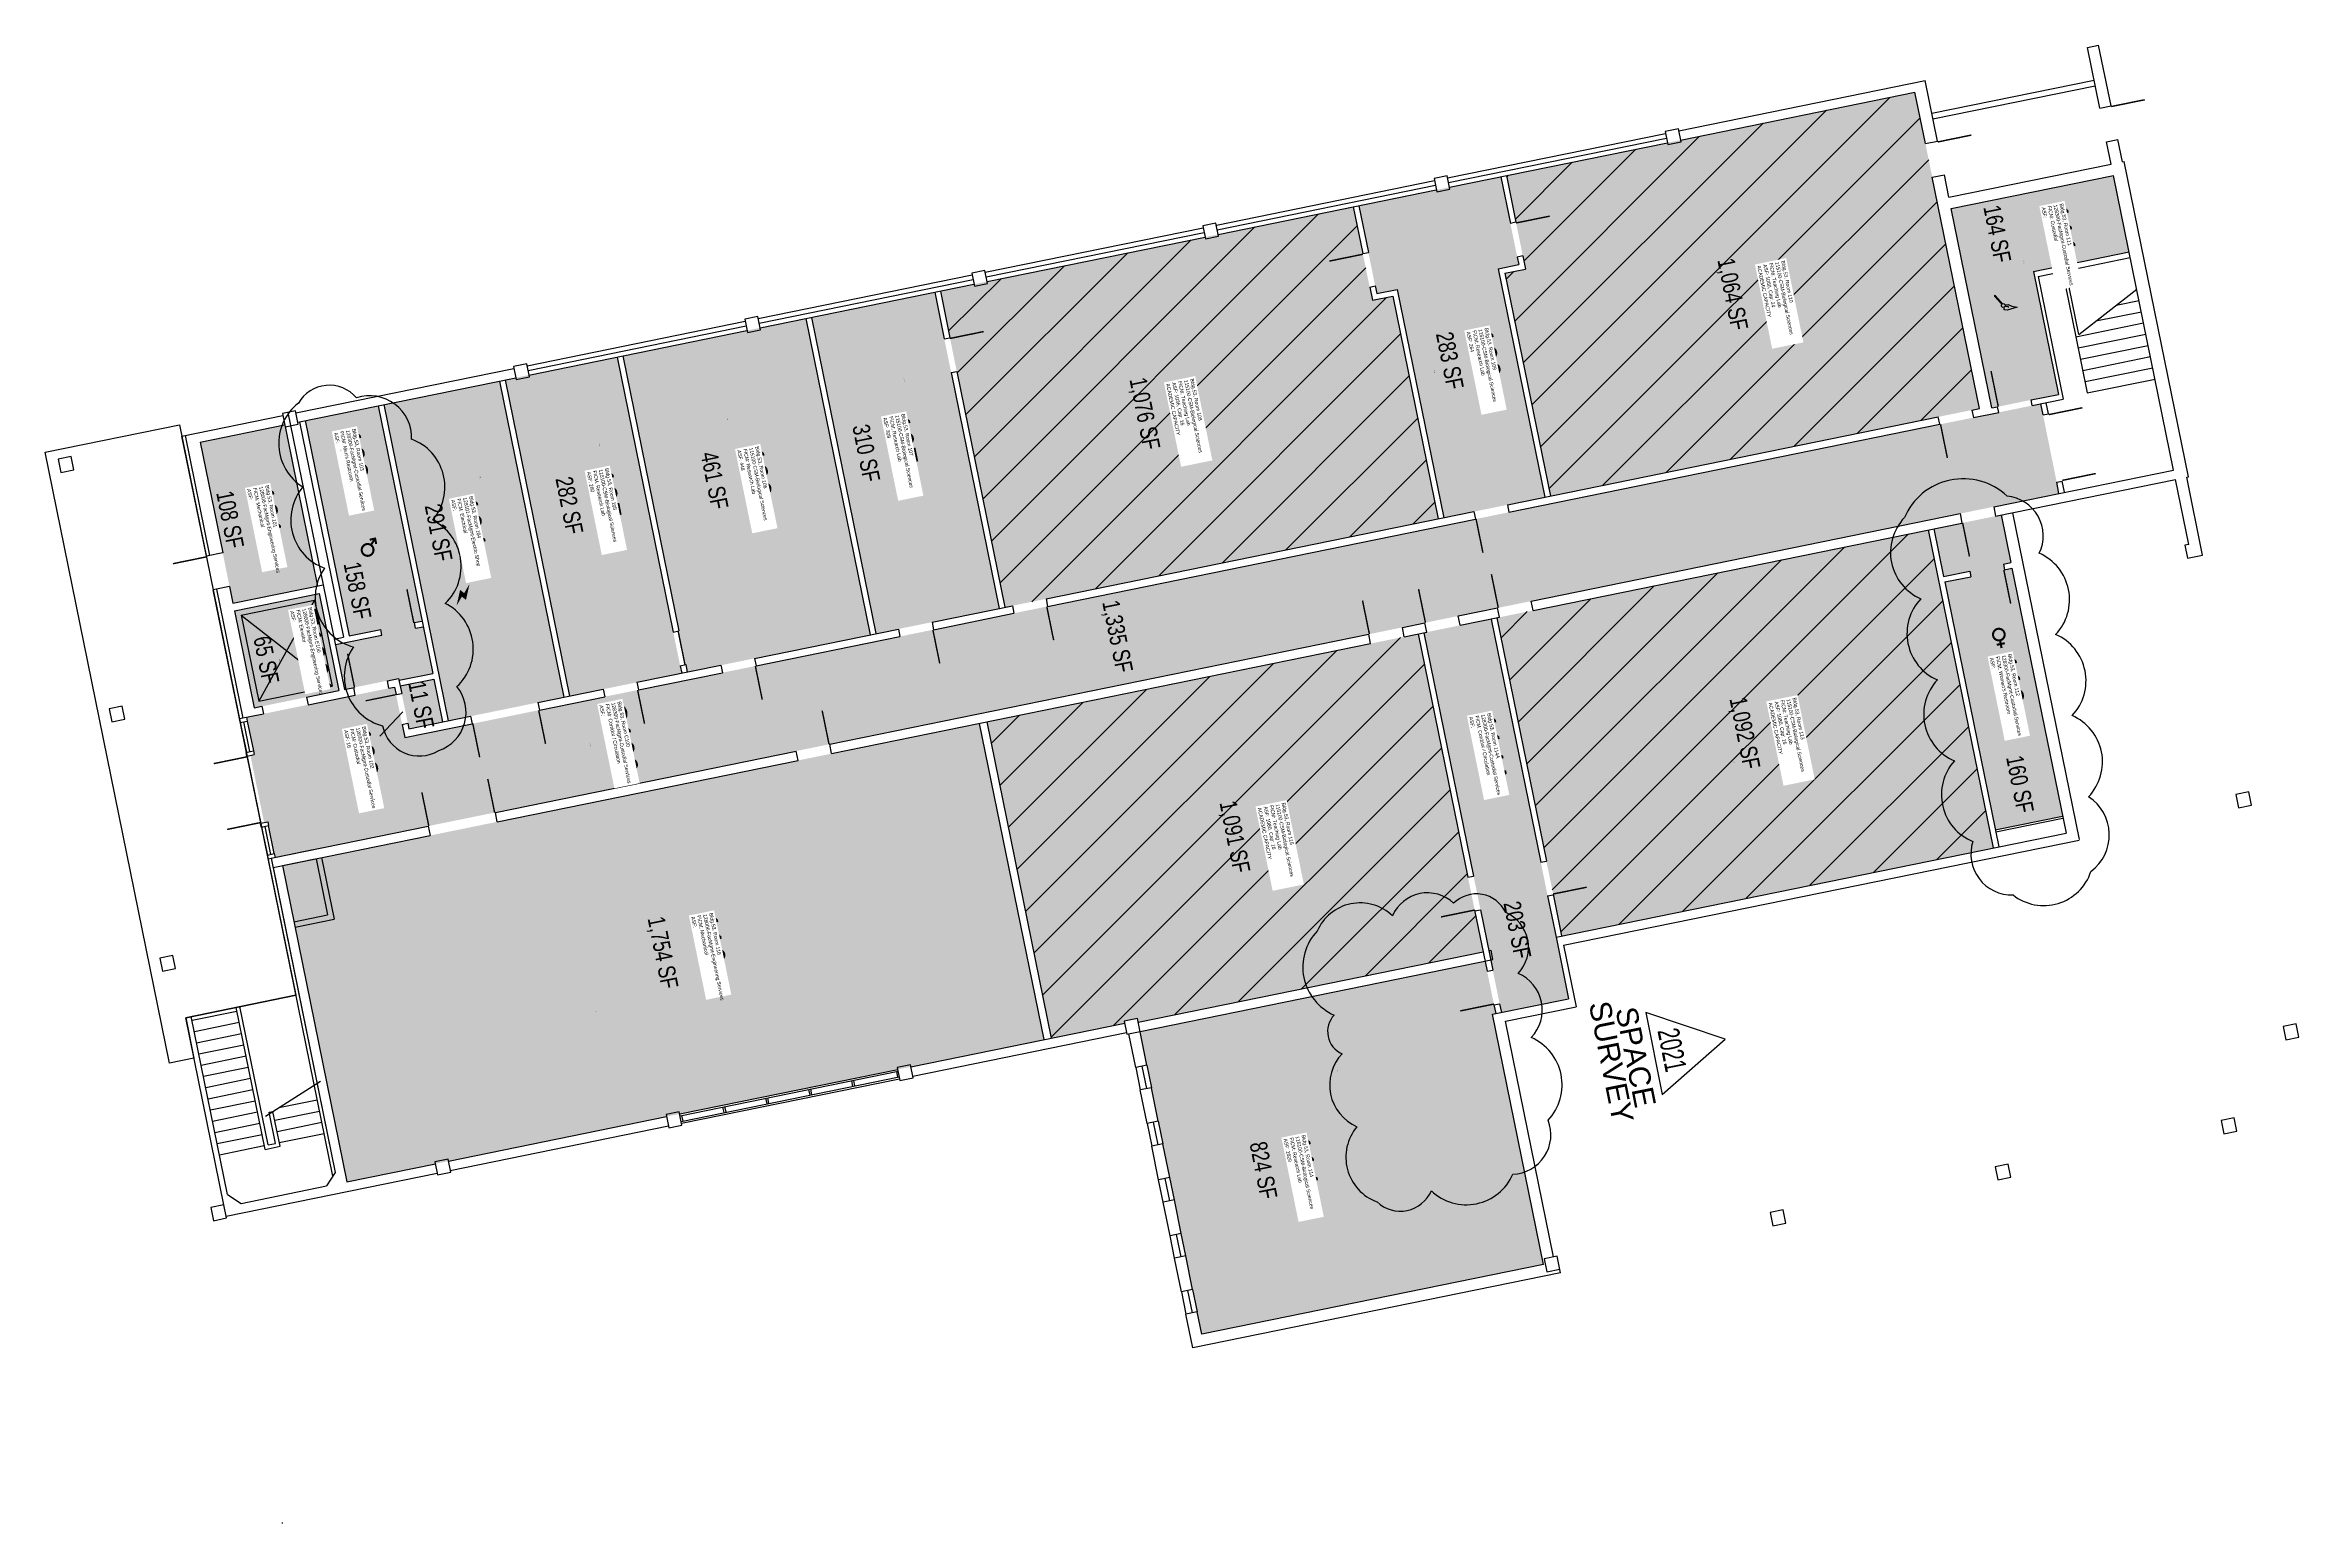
# Model space of a CAD drawing. Header units: inches. Extents: x 69216004 to 69218368, y 27679931 to 27681481.
import ezdxf
from ezdxf.enums import TextEntityAlignment as Align

# ---------------------------------------------------------------- set-up
doc = ezdxf.new("R2010")
doc.units = ezdxf.units.IN
doc.header["$LTSCALE"] = 10
doc.header["$MEASUREMENT"] = 0
doc.layers.get('0').update_dxf_attribs({"linetype": 'CONTINUOUS'})
for name, color, linetype in [('A-DOOR', 2, 'CONTINUOUS'), ('A-FLOR', 3, 'CONTINUOUS'), ('A-GLAZ', 1, 'CONTINUOUS'), ('A-IDEN-ICON', 4, 'CONTINUOUS'), ('A-IDEN-RNUM', 7, 'CONTINUOUS'), ('A-IDEN-SNUM', 4, 'CONTINUOUS'), ('A-IDEN-VNUM', 4, 'CONTINUOUS'), ('A-ROOF', 2, 'CONTINUOUS'), ('A-WALL', 5, 'CONTINUOUS'), ('AREA-TEXT', 3, 'CONTINUOUS'), ('Rooms-Capacity', 4, 'CONTINUOUS'), ('Rooms-Category-Color', 7, 'CONTINUOUS'), ('Rooms-College-Color', 7, 'CONTINUOUS'), ('Rooms-Department-Color', 7, 'CONTINUOUS'), ('Rooms-Division-Color', 7, 'CONTINUOUS'), ('Rooms-Information', 7, 'CONTINUOUS')]:
    doc.layers.add(name, color=color, linetype=linetype)
doc.layers.add('A-REV', color=1, linetype='CONTINUOUS', true_color=0xff0000)
doc.styles.add('Arial', font='arial.ttf')
doc.styles.add('CP_AREA', font='arial.ttf', dxfattribs={"height": 15})
doc.styles.add('CP_ROOMSNUMBER', font='arial.ttf', dxfattribs={"height": 1})
doc.styles.add('CP_ROOMVNUMBER', font='arial.ttf', dxfattribs={"width": 0.85, "height": 0.075})
pattern_1 = [(45, (0, 0), (-26.516504294, 26.516504294), [])]

# ---------------------------------------------------------------- blocks, each defined once
blk = doc.blocks.new('CPMEN')
at = {"color": 0, "linetype": 'ByBlock', "const_width": 0.015}
blk.add_lwpolyline([(-0.058, -0.02, 1), (0.028, -0.02, 1)], format="xyb", close=True, dxfattribs=at)
for points in [[(0.055, 0.01), (0.055, 0.05), (0.015, 0.05)], [(0.015, 0.01), (0.055, 0.05)]]:
    blk.add_lwpolyline(points, dxfattribs=at)
blk = doc.blocks.new('CPELECT')
at = {"color": 0, "linetype": 'ByBlock'}
blk.add_lwpolyline([(0.062, 0.063, 0, 0.03, 0), (0.01, -0.017, 0.03, 0.03, 0), (-0.01, 0.007, 0.03, 0, 0), (-0.062, -0.073, 0.03, 0, 0)], format="xyseb", dxfattribs=at)
blk = doc.blocks.new('CPWOMEN')
at = {"color": 0, "linetype": 'ByBlock', "const_width": 0.015}
blk.add_lwpolyline([(-0.0375, 0, 1), (0.0475, 0, 1)], format="xyb", close=True, dxfattribs=at)
for points in [[(-0.025, -0.07), (0.035, -0.07)], [(0.005, -0.04), (0.005, -0.1)]]:
    blk.add_lwpolyline(points, dxfattribs=at)
blk = doc.blocks.new('CPCUST')
at = {"color": 0, "linetype": 'ByBlock'}
for p, q in [((0.017, -0.064), (0.02, -0.047)), ((0.036, -0.07), (0.017, -0.064)), ((0.026, -0.041), (0.045, -0.041)), ((0.03, -0.034), (0.038, -0.03)), ((0.112, -0.063), (0.036, -0.07)), ((0.038, -0.03), (0.053, -0.032)), ((0.045, -0.041), (0.054, -0.051)), ((0.053, -0.032), (0.075, -0.048)), ((0.075, -0.048), (0.112, -0.063))]:
    blk.add_line(p, q, dxfattribs=at)
at = {"color": 0, "linetype": 'ByBlock', "const_width": 0.015}
blk.add_lwpolyline([(-0.03, 0.05), (0.01, -0.019)], dxfattribs=at)
at = {"color": 0, "linetype": 'ByBlock', "const_width": 0.0075}
blk.add_lwpolyline([(-0.033, 0.048, 1), (-0.027, 0.052, 1)], format="xyb", close=True, dxfattribs=at)
at = {"color": 0, "linetype": 'ByBlock'}
blk.add_circle((0.016, -0.031), 0.0141, dxfattribs=at)
blk = doc.blocks.new('Space Revision')
at = {"layer": 'A-REV', "transparency": 16777216}
blk.add_lwpolyline([(0, 2.538), (-1.465, 0), (1.465, 0)], close=True, dxfattribs=at)
at = {"layer": 'A-REV', "transparency": 16777216, "insert": (0, -0.274), "char_height": 0.75, "attachment_point": 2, "line_spacing_factor": 0.698182, "style": 'Arial'}
blk.add_mtext_dynamic_manual_height_columns('SPACE\\PSURVEY', width=1.2391, gutter_width=0.0182, heights=[0], dxfattribs=at)
at = {"layer": 'A-REV', "transparency": 16777216, "style": 'Arial', "width": 0.65}
blk.add_attdef('YEAR', text='', height=0.75, dxfattribs=at).set_placement((0, 0.646), align=Align.MIDDLE_CENTER)
at = {"layer": 'A-REV', "style": 'Arial', "flags": 1}
blk.add_attdef('UPDATES', text='', height=0.75, dxfattribs=at).set_placement((1.499, 1.084), align=Align.TOP_LEFT)

msp = doc.modelspace()

# ---------------------------------------------------------------- hatches: boundary and pattern name
at = {"layer": 'Rooms-Capacity'}
h = msp.add_hatch(dxfattribs=at)
h.set_pattern_fill('ANSI31', color=256, scale=300, style=0)
h.set_pattern_definition(pattern_1)
h.paths.add_polyline_path([(69217965.3, 27681431.8), (69217719.5, 27681381.7), (69217705.8, 27681378.9), (69217536.8, 27681344.4), (69217556.8, 27681246.4), (69217535.2, 27681242), (69217582.9, 27681008.3), (69218032.9, 27681100.1)])
h = msp.add_hatch(dxfattribs=at)
h.set_pattern_fill('ANSI31', color=256, scale=300, style=0)
h.set_pattern_definition(pattern_1)
h.paths.add_polyline_path([(69217417.6, 27681218), (69217396.1, 27681213.6), (69217376.1, 27681311.6), (69217234.5, 27681282.7), (69217220.7, 27681279.9), (69216992, 27681233.3), (69216978.2, 27681230.5), (69216943, 27681223.3), (69217010.6, 27680891.6), (69217465.3, 27680984.3)])
h = msp.add_hatch(dxfattribs=at)
h.set_pattern_fill('ANSI31', color=256, scale=300, style=0)
h.set_pattern_definition(pattern_1)
h.paths.add_polyline_path([(69217979.3, 27680972.8), (69217526.6, 27680880.5), (69217594.7, 27680546.9), (69218047.4, 27680639.2)])
h = msp.add_hatch(dxfattribs=at)
h.set_pattern_fill('ANSI31', color=256, scale=300, style=0)
h.set_pattern_definition(pattern_1)
h.paths.add_polyline_path([(69217444.3, 27680863.7), (69216991.7, 27680771.3), (69217059.3, 27680439.7), (69217136.3, 27680455.4), (69217135.9, 27680457.4), (69217149.6, 27680460.2), (69217150.4, 27680456.3), (69217512.4, 27680530.1)])
at = {"layer": 'Rooms-Category-Color', "true_color": 0xe3f498}
for points in [[(69217965.3, 27681431.8), (69217719.5, 27681381.7), (69217705.8, 27681378.9), (69217536.8, 27681344.4), (69217556.8, 27681246.4), (69217535.2, 27681242), (69217582.9, 27681008.3), (69218032.9, 27681100.1)], [(69217530.9, 27681343.2), (69217477, 27681332.2), (69217463.2, 27681329.4), (69217382, 27681312.8), (69217400.7, 27681220.7), (69217422.3, 27681225.1), (69217471.2, 27680985.5), (69217577, 27681007.1), (69217528.1, 27681246.7), (69217549.7, 27681251.1)], [(69217417.6, 27681218), (69217396.1, 27681213.6), (69217376.1, 27681311.6), (69217234.5, 27681282.7), (69217220.7, 27681279.9), (69216992, 27681233.3), (69216978.2, 27681230.5), (69216943, 27681223.3), (69217010.6, 27680891.6), (69217465.3, 27680984.3)], [(69216937.1, 27681222.1), (69216807.7, 27681195.7), (69216875.4, 27680864), (69217004.7, 27680890.4)], [(69216801.9, 27681194.5), (69216753.9, 27681184.7), (69216740.1, 27681181.9), (69216609.8, 27681155.3), (69216677.5, 27680823.6), (69216869.5, 27680862.8)], [(69216603.9, 27681154.1), (69216511.4, 27681135.2), (69216497.6, 27681132.4), (69216486.4, 27681130.1), (69216554, 27680798.5), (69216671.6, 27680822.4)], [(69217979.3, 27680972.8), (69217526.6, 27680880.5), (69217594.7, 27680546.9), (69218047.4, 27680639.2)], [(69217444.3, 27680863.7), (69216991.7, 27680771.3), (69217059.3, 27680439.7), (69217136.3, 27680455.4), (69217135.9, 27680457.4), (69217149.6, 27680460.2), (69217150.4, 27680456.3), (69217512.4, 27680530.1)], [(69217516.5, 27680509.9), (69217514.4, 27680520.3), (69217405, 27680498), (69217152.4, 27680446.5), (69217159.6, 27680411.2), (69217164.4, 27680387.7), (69217171.6, 27680352.4), (69217176.4, 27680328.9), (69217183.6, 27680293.6), (69217188.4, 27680270.1), (69217195.6, 27680234.8), (69217200.4, 27680211.3), (69217207.6, 27680176), (69217212.4, 27680152.5), (69217217.2, 27680129), (69217575.6, 27680202.1), (69217549.9, 27680328), (69217522, 27680464.7), (69217525.6, 27680465.4)]]:
    msp.add_hatch(color=61, dxfattribs=at).paths.add_polyline_path(points)
at = {"layer": 'Rooms-Category-Color', "true_color": 0xadadad}
for points in [[(69218087.2, 27681109.1), (69218115.8, 27681114.9), (69218089.5, 27681243.8), (69218190, 27681264.3), (69218173.6, 27681344.6), (69218003.4, 27681309.9), (69218046.1, 27681100.7), (69218052, 27681101.9)], [(69216480.5, 27681128.9), (69216359, 27681104.2), (69216426.6, 27680772.5), (69216548.1, 27680797.3)], [(69218097.3, 27681105), (69217935.2, 27681072), (69216381.2, 27680755), (69216372, 27680800), (69216370.4, 27680807.9), (69216356.3, 27680805), (69216232.8, 27680779.8), (69216215.1, 27680776.2), (69216215.9, 27680772.3), (69216222.3, 27680741), (69216223.1, 27680737.1), (69216219.2, 27680736.3), (69216233.6, 27680665.7), (69216237.5, 27680666.5), (69216238.3, 27680662.6), (69216244.3, 27680633.2), (69216245.1, 27680629.3), (69218116.4, 27681011)], [(69216400.4, 27680871.2), (69216392.5, 27680869.6), (69216391.3, 27680875.5), (69216399.2, 27680877.1), (69216353.1, 27681103), (69216276.7, 27681087.4), (69216322.7, 27680861.5), (69216356, 27680868.3), (69216357.2, 27680862.4), (69216308.3, 27680852.4), (69216317.9, 27680805.4), (69216319.4, 27680805.7), (69216374.7, 27680817), (69216375.1, 27680815), (69216410.4, 27680822.2)], [(69216255.1, 27681083), (69216166.5, 27681064.9), (69216200.9, 27680895.8), (69216289.6, 27680913.9)], [(69218055.7, 27680988.4), (69217985.2, 27680974), (69217995.4, 27680924), (69218022.8, 27680929.6), (69218024, 27680923.7), (69217996.6, 27680918.2), (69218049.6, 27680658), (69218120.2, 27680672.4), (69218067.1, 27680932.5), (69218059.3, 27680930.9), (69218058.1, 27680936.8), (69218065.9, 27680938.4)], [(69216291.2, 27680906), (69216202.6, 27680887.9), (69216223.3, 27680786.1), (69216231.2, 27680787.7), (69216312, 27680804.2)], [(69217602, 27680481), (69217520.8, 27680879.3), (69217450.2, 27680864.9), (69217531.5, 27680466.6)], [(69216376.3, 27680809.1), (69216411.6, 27680816.3), (69216420.8, 27680771.3), (69216385.5, 27680764.1)], [(69216983.8, 27680769.7), (69216252.8, 27680620.6), (69216320.4, 27680289), (69216413.2, 27680307.9), (69216426.9, 27680310.7), (69216655.7, 27680357.4), (69216669.5, 27680360.2), (69216898.2, 27680406.8), (69216912, 27680409.6), (69217051.4, 27680438.1)]]:
    msp.add_hatch(color=253, dxfattribs=at).paths.add_polyline_path(points)
at = {"layer": 'Rooms-College-Color', "true_color": 0xffe090}
for points in [[(69217965.3, 27681431.8), (69217719.5, 27681381.7), (69217705.8, 27681378.9), (69217536.8, 27681344.4), (69217556.8, 27681246.4), (69217535.2, 27681242), (69217582.9, 27681008.3), (69218032.9, 27681100.1)], [(69217530.9, 27681343.2), (69217477, 27681332.2), (69217463.2, 27681329.4), (69217382, 27681312.8), (69217400.7, 27681220.7), (69217422.3, 27681225.1), (69217471.2, 27680985.5), (69217577, 27681007.1), (69217528.1, 27681246.7), (69217549.7, 27681251.1)], [(69217417.6, 27681218), (69217396.1, 27681213.6), (69217376.1, 27681311.6), (69217234.5, 27681282.7), (69217220.7, 27681279.9), (69216992, 27681233.3), (69216978.2, 27681230.5), (69216943, 27681223.3), (69217010.6, 27680891.6), (69217465.3, 27680984.3)], [(69216937.1, 27681222.1), (69216807.7, 27681195.7), (69216875.4, 27680864), (69217004.7, 27680890.4)], [(69216801.9, 27681194.5), (69216753.9, 27681184.7), (69216740.1, 27681181.9), (69216609.8, 27681155.3), (69216677.5, 27680823.6), (69216869.5, 27680862.8)], [(69216603.9, 27681154.1), (69216511.4, 27681135.2), (69216497.6, 27681132.4), (69216486.4, 27681130.1), (69216554, 27680798.5), (69216671.6, 27680822.4)], [(69217979.3, 27680972.8), (69217526.6, 27680880.5), (69217594.7, 27680546.9), (69218047.4, 27680639.2)], [(69217444.3, 27680863.7), (69216991.7, 27680771.3), (69217059.3, 27680439.7), (69217136.3, 27680455.4), (69217135.9, 27680457.4), (69217149.6, 27680460.2), (69217150.4, 27680456.3), (69217512.4, 27680530.1)], [(69216376.3, 27680809.1), (69216411.6, 27680816.3), (69216420.8, 27680771.3), (69216385.5, 27680764.1)], [(69217516.5, 27680509.9), (69217514.4, 27680520.3), (69217405, 27680498), (69217152.4, 27680446.5), (69217159.6, 27680411.2), (69217164.4, 27680387.7), (69217171.6, 27680352.4), (69217176.4, 27680328.9), (69217183.6, 27680293.6), (69217188.4, 27680270.1), (69217195.6, 27680234.8), (69217200.4, 27680211.3), (69217207.6, 27680176), (69217212.4, 27680152.5), (69217217.2, 27680129), (69217575.6, 27680202.1), (69217549.9, 27680328), (69217522, 27680464.7), (69217525.6, 27680465.4)]]:
    msp.add_hatch(color=41, dxfattribs=at).paths.add_polyline_path(points)
at = {"layer": 'Rooms-College-Color', "true_color": 0xadadad}
for points in [[(69218087.2, 27681109.1), (69218115.8, 27681114.9), (69218089.5, 27681243.8), (69218190, 27681264.3), (69218173.6, 27681344.6), (69218003.4, 27681309.9), (69218046.1, 27681100.7), (69218052, 27681101.9)], [(69216480.5, 27681128.9), (69216359, 27681104.2), (69216426.6, 27680772.5), (69216548.1, 27680797.3)], [(69218097.3, 27681105), (69217935.2, 27681072), (69216381.2, 27680755), (69216372, 27680800), (69216370.4, 27680807.9), (69216356.3, 27680805), (69216232.8, 27680779.8), (69216215.1, 27680776.2), (69216215.9, 27680772.3), (69216222.3, 27680741), (69216223.1, 27680737.1), (69216219.2, 27680736.3), (69216233.6, 27680665.7), (69216237.5, 27680666.5), (69216238.3, 27680662.6), (69216244.3, 27680633.2), (69216245.1, 27680629.3), (69218116.4, 27681011)], [(69216400.4, 27680871.2), (69216392.5, 27680869.6), (69216391.3, 27680875.5), (69216399.2, 27680877.1), (69216353.1, 27681103), (69216276.7, 27681087.4), (69216322.7, 27680861.5), (69216356, 27680868.3), (69216357.2, 27680862.4), (69216308.3, 27680852.4), (69216317.9, 27680805.4), (69216319.4, 27680805.7), (69216374.7, 27680817), (69216375.1, 27680815), (69216410.4, 27680822.2)], [(69216255.1, 27681083), (69216166.5, 27681064.9), (69216200.9, 27680895.8), (69216289.6, 27680913.9)], [(69218055.7, 27680988.4), (69217985.2, 27680974), (69217995.4, 27680924), (69218022.8, 27680929.6), (69218024, 27680923.7), (69217996.6, 27680918.2), (69218049.6, 27680658), (69218120.2, 27680672.4), (69218067.1, 27680932.5), (69218059.3, 27680930.9), (69218058.1, 27680936.8), (69218065.9, 27680938.4)], [(69216291.2, 27680906), (69216202.6, 27680887.9), (69216223.3, 27680786.1), (69216231.2, 27680787.7), (69216312, 27680804.2)], [(69217602, 27680481), (69217520.8, 27680879.3), (69217450.2, 27680864.9), (69217531.5, 27680466.6)], [(69216983.8, 27680769.7), (69216252.8, 27680620.6), (69216320.4, 27680289), (69216413.2, 27680307.9), (69216426.9, 27680310.7), (69216655.7, 27680357.4), (69216669.5, 27680360.2), (69216898.2, 27680406.8), (69216912, 27680409.6), (69217051.4, 27680438.1)]]:
    msp.add_hatch(color=253, dxfattribs=at).paths.add_polyline_path(points)
at = {"layer": 'Rooms-Department-Color', "true_color": 0xffe090}
for points in [[(69217965.3, 27681431.8), (69217719.5, 27681381.7), (69217705.8, 27681378.9), (69217536.8, 27681344.4), (69217556.8, 27681246.4), (69217535.2, 27681242), (69217582.9, 27681008.3), (69218032.9, 27681100.1)], [(69217530.9, 27681343.2), (69217477, 27681332.2), (69217463.2, 27681329.4), (69217382, 27681312.8), (69217400.7, 27681220.7), (69217422.3, 27681225.1), (69217471.2, 27680985.5), (69217577, 27681007.1), (69217528.1, 27681246.7), (69217549.7, 27681251.1)], [(69217417.6, 27681218), (69217396.1, 27681213.6), (69217376.1, 27681311.6), (69217234.5, 27681282.7), (69217220.7, 27681279.9), (69216992, 27681233.3), (69216978.2, 27681230.5), (69216943, 27681223.3), (69217010.6, 27680891.6), (69217465.3, 27680984.3)], [(69216937.1, 27681222.1), (69216807.7, 27681195.7), (69216875.4, 27680864), (69217004.7, 27680890.4)], [(69216801.9, 27681194.5), (69216753.9, 27681184.7), (69216740.1, 27681181.9), (69216609.8, 27681155.3), (69216677.5, 27680823.6), (69216869.5, 27680862.8)], [(69216603.9, 27681154.1), (69216511.4, 27681135.2), (69216497.6, 27681132.4), (69216486.4, 27681130.1), (69216554, 27680798.5), (69216671.6, 27680822.4)], [(69217979.3, 27680972.8), (69217526.6, 27680880.5), (69217594.7, 27680546.9), (69218047.4, 27680639.2)], [(69217444.3, 27680863.7), (69216991.7, 27680771.3), (69217059.3, 27680439.7), (69217136.3, 27680455.4), (69217135.9, 27680457.4), (69217149.6, 27680460.2), (69217150.4, 27680456.3), (69217512.4, 27680530.1)], [(69217516.5, 27680509.9), (69217514.4, 27680520.3), (69217405, 27680498), (69217152.4, 27680446.5), (69217159.6, 27680411.2), (69217164.4, 27680387.7), (69217171.6, 27680352.4), (69217176.4, 27680328.9), (69217183.6, 27680293.6), (69217188.4, 27680270.1), (69217195.6, 27680234.8), (69217200.4, 27680211.3), (69217207.6, 27680176), (69217212.4, 27680152.5), (69217217.2, 27680129), (69217575.6, 27680202.1), (69217549.9, 27680328), (69217522, 27680464.7), (69217525.6, 27680465.4)]]:
    msp.add_hatch(color=41, dxfattribs=at).paths.add_polyline_path(points)
at = {"layer": 'Rooms-Department-Color', "true_color": 0xacacac}
for points in [[(69218087.2, 27681109.1), (69218115.8, 27681114.9), (69218089.5, 27681243.8), (69218190, 27681264.3), (69218173.6, 27681344.6), (69218003.4, 27681309.9), (69218046.1, 27681100.7), (69218052, 27681101.9)], [(69216480.5, 27681128.9), (69216359, 27681104.2), (69216426.6, 27680772.5), (69216548.1, 27680797.3)], [(69218097.3, 27681105), (69217935.2, 27681072), (69216381.2, 27680755), (69216372, 27680800), (69216370.4, 27680807.9), (69216356.3, 27680805), (69216232.8, 27680779.8), (69216215.1, 27680776.2), (69216215.9, 27680772.3), (69216222.3, 27680741), (69216223.1, 27680737.1), (69216219.2, 27680736.3), (69216233.6, 27680665.7), (69216237.5, 27680666.5), (69216238.3, 27680662.6), (69216244.3, 27680633.2), (69216245.1, 27680629.3), (69218116.4, 27681011)], [(69216400.4, 27680871.2), (69216392.5, 27680869.6), (69216391.3, 27680875.5), (69216399.2, 27680877.1), (69216353.1, 27681103), (69216276.7, 27681087.4), (69216322.7, 27680861.5), (69216356, 27680868.3), (69216357.2, 27680862.4), (69216308.3, 27680852.4), (69216317.9, 27680805.4), (69216319.4, 27680805.7), (69216374.7, 27680817), (69216375.1, 27680815), (69216410.4, 27680822.2)], [(69216255.1, 27681083), (69216166.5, 27681064.9), (69216200.9, 27680895.8), (69216289.6, 27680913.9)], [(69218055.7, 27680988.4), (69217985.2, 27680974), (69217995.4, 27680924), (69218022.8, 27680929.6), (69218024, 27680923.7), (69217996.6, 27680918.2), (69218049.6, 27680658), (69218120.2, 27680672.4), (69218067.1, 27680932.5), (69218059.3, 27680930.9), (69218058.1, 27680936.8), (69218065.9, 27680938.4)], [(69216291.2, 27680906), (69216202.6, 27680887.9), (69216223.3, 27680786.1), (69216231.2, 27680787.7), (69216312, 27680804.2)], [(69217602, 27680481), (69217520.8, 27680879.3), (69217450.2, 27680864.9), (69217531.5, 27680466.6)], [(69216376.3, 27680809.1), (69216411.6, 27680816.3), (69216420.8, 27680771.3), (69216385.5, 27680764.1)], [(69216983.8, 27680769.7), (69216252.8, 27680620.6), (69216320.4, 27680289), (69216413.2, 27680307.9), (69216426.9, 27680310.7), (69216655.7, 27680357.4), (69216669.5, 27680360.2), (69216898.2, 27680406.8), (69216912, 27680409.6), (69217051.4, 27680438.1)]]:
    msp.add_hatch(color=253, dxfattribs=at).paths.add_polyline_path(points)
at = {"layer": 'Rooms-Division-Color', "true_color": 0xffe090}
for points in [[(69217965.3, 27681431.8), (69217719.5, 27681381.7), (69217705.8, 27681378.9), (69217536.8, 27681344.4), (69217556.8, 27681246.4), (69217535.2, 27681242), (69217582.9, 27681008.3), (69218032.9, 27681100.1)], [(69217530.9, 27681343.2), (69217477, 27681332.2), (69217463.2, 27681329.4), (69217382, 27681312.8), (69217400.7, 27681220.7), (69217422.3, 27681225.1), (69217471.2, 27680985.5), (69217577, 27681007.1), (69217528.1, 27681246.7), (69217549.7, 27681251.1)], [(69217417.6, 27681218), (69217396.1, 27681213.6), (69217376.1, 27681311.6), (69217234.5, 27681282.7), (69217220.7, 27681279.9), (69216992, 27681233.3), (69216978.2, 27681230.5), (69216943, 27681223.3), (69217010.6, 27680891.6), (69217465.3, 27680984.3)], [(69216937.1, 27681222.1), (69216807.7, 27681195.7), (69216875.4, 27680864), (69217004.7, 27680890.4)], [(69216801.9, 27681194.5), (69216753.9, 27681184.7), (69216740.1, 27681181.9), (69216609.8, 27681155.3), (69216677.5, 27680823.6), (69216869.5, 27680862.8)], [(69216603.9, 27681154.1), (69216511.4, 27681135.2), (69216497.6, 27681132.4), (69216486.4, 27681130.1), (69216554, 27680798.5), (69216671.6, 27680822.4)], [(69217979.3, 27680972.8), (69217526.6, 27680880.5), (69217594.7, 27680546.9), (69218047.4, 27680639.2)], [(69217444.3, 27680863.7), (69216991.7, 27680771.3), (69217059.3, 27680439.7), (69217136.3, 27680455.4), (69217135.9, 27680457.4), (69217149.6, 27680460.2), (69217150.4, 27680456.3), (69217512.4, 27680530.1)], [(69217516.5, 27680509.9), (69217514.4, 27680520.3), (69217405, 27680498), (69217152.4, 27680446.5), (69217159.6, 27680411.2), (69217164.4, 27680387.7), (69217171.6, 27680352.4), (69217176.4, 27680328.9), (69217183.6, 27680293.6), (69217188.4, 27680270.1), (69217195.6, 27680234.8), (69217200.4, 27680211.3), (69217207.6, 27680176), (69217212.4, 27680152.5), (69217217.2, 27680129), (69217575.6, 27680202.1), (69217549.9, 27680328), (69217522, 27680464.7), (69217525.6, 27680465.4)]]:
    msp.add_hatch(color=41, dxfattribs=at).paths.add_polyline_path(points)
at = {"layer": 'Rooms-Division-Color', "true_color": 0xadadad}
for points in [[(69218087.2, 27681109.1), (69218115.8, 27681114.9), (69218089.5, 27681243.8), (69218190, 27681264.3), (69218173.6, 27681344.6), (69218003.4, 27681309.9), (69218046.1, 27681100.7), (69218052, 27681101.9)], [(69216480.5, 27681128.9), (69216359, 27681104.2), (69216426.6, 27680772.5), (69216548.1, 27680797.3)], [(69218097.3, 27681105), (69217935.2, 27681072), (69216381.2, 27680755), (69216372, 27680800), (69216370.4, 27680807.9), (69216356.3, 27680805), (69216232.8, 27680779.8), (69216215.1, 27680776.2), (69216215.9, 27680772.3), (69216222.3, 27680741), (69216223.1, 27680737.1), (69216219.2, 27680736.3), (69216233.6, 27680665.7), (69216237.5, 27680666.5), (69216238.3, 27680662.6), (69216244.3, 27680633.2), (69216245.1, 27680629.3), (69218116.4, 27681011)], [(69216400.4, 27680871.2), (69216392.5, 27680869.6), (69216391.3, 27680875.5), (69216399.2, 27680877.1), (69216353.1, 27681103), (69216276.7, 27681087.4), (69216322.7, 27680861.5), (69216356, 27680868.3), (69216357.2, 27680862.4), (69216308.3, 27680852.4), (69216317.9, 27680805.4), (69216319.4, 27680805.7), (69216374.7, 27680817), (69216375.1, 27680815), (69216410.4, 27680822.2)], [(69216255.1, 27681083), (69216166.5, 27681064.9), (69216200.9, 27680895.8), (69216289.6, 27680913.9)], [(69218055.7, 27680988.4), (69217985.2, 27680974), (69217995.4, 27680924), (69218022.8, 27680929.6), (69218024, 27680923.7), (69217996.6, 27680918.2), (69218049.6, 27680658), (69218120.2, 27680672.4), (69218067.1, 27680932.5), (69218059.3, 27680930.9), (69218058.1, 27680936.8), (69218065.9, 27680938.4)], [(69216291.2, 27680906), (69216202.6, 27680887.9), (69216223.3, 27680786.1), (69216231.2, 27680787.7), (69216312, 27680804.2)], [(69217602, 27680481), (69217520.8, 27680879.3), (69217450.2, 27680864.9), (69217531.5, 27680466.6)], [(69216376.3, 27680809.1), (69216411.6, 27680816.3), (69216420.8, 27680771.3), (69216385.5, 27680764.1)], [(69216983.8, 27680769.7), (69216252.8, 27680620.6), (69216320.4, 27680289), (69216413.2, 27680307.9), (69216426.9, 27680310.7), (69216655.7, 27680357.4), (69216669.5, 27680360.2), (69216898.2, 27680406.8), (69216912, 27680409.6), (69217051.4, 27680438.1)]]:
    msp.add_hatch(color=253, dxfattribs=at).paths.add_polyline_path(points)

# ---------------------------------------------------------------- linework, layer by layer
at = {"layer": 'A-DOOR'}
for points in [[(69218171.1, 27681416.8, 1.5, 1.5, 0), (69218206.4, 27681424, 0, 0, 0), (69218206.2, 27681424.8, 0, 0, -0.414214), (69218178.2, 27681382.3, 0, 0, -0.414214)], [(69217989.2, 27681379.7, 1.5, 1.5, 0), (69218024.5, 27681386.9, 0, 0, 0), (69218024.3, 27681387.7, 0, 0, -0.414214), (69217996.2, 27681345.2, 0, 0, -0.414214)], [(69217546.9, 27681294.7, 1.5, 1.5, 0), (69217582.2, 27681301.9, 0, 0, 0), (69217582, 27681302.6, 0, 0, -0.414214), (69217554, 27681260.2, 0, 0, -0.414214)], [(69217386.2, 27681261.9, 1.5, 1.5, 0), (69217350.9, 27681254.7, 0, 0, 0), (69217350.8, 27681255.5, 0, 0, 0.414214), (69217393.3, 27681227.4, 0, 0, 0.414214)], [(69216953.1, 27681173.6, 1.5, 1.5, 0), (69216988.4, 27681180.8, 0, 0, 0), (69216988.2, 27681181.5, 0, 0, -0.414214), (69216960.1, 27681139, 0, 0, -0.414214)], [(69218052.7, 27681102.1, 1.5, 1.5, 0), (69218045.1, 27681139.4, 0, 0, 0), (69218044.4, 27681139.2, 0, 0, -0.430919), (69218087.2, 27681109.1, 0, 0, -0.414214)], [(69218105.7, 27681093.7, 1.5, 1.5, 0), (69218141, 27681100.9, 0, 0, 0), (69218140.8, 27681101.7, 0, 0, -0.414214), (69218112.7, 27681059.2, 0, 0, -0.414214)], [(69217992.1, 27681083.6, 1.5, 1.5, 0), (69217999.3, 27681048.3, 0, 0, 0), (69217998.6, 27681048.2, 0, 0, 0.414214), (69218026.7, 27681090.6, 0, 0, 0.414214)], [(69218119.8, 27681024.7, 1.5, 1.5, 0), (69218155, 27681031.9, 0, 0, 0), (69218155.2, 27681031.1, 0, 0, 0.414214), (69218112.7, 27681059.2, 0, 0, 0.414214)], [(69217504.9, 27680984.2, 1.5, 1.5, 0), (69217512.1, 27680948.9, 0, 0, 0), (69217511.4, 27680948.8, 0, 0, 0.414214), (69217539.4, 27680991.3, 0, 0, 0.414214)], [(69218015.3, 27680980.1, 1.5, 1.5, 0), (69218022.5, 27680944.9, 0, 0, 0), (69218021.8, 27680944.7, 0, 0, 0.414214), (69218049.9, 27680987.2, 0, 0, 0.414214)], [(69216173.2, 27680944.5, 1.5, 1.5, 0), (69216137.9, 27680937.3, 0, 0, 0), (69216137.8, 27680938, 0, 0, 0.414214), (69216180.2, 27680910, 0, 0, 0.414214)], [(69217451.8, 27680875.4, 1.5, 1.5, 0), (69217444.6, 27680910.7, 0, 0, 0), (69217443.9, 27680910.5, 0, 0, -0.414214), (69217486.3, 27680882.5, 0, 0, -0.414214)], [(69217528.2, 27680891, 1.5, 1.5, 0), (69217521, 27680926.3, 0, 0, 0), (69217520.3, 27680926.1, 0, 0, -0.414214), (69217562.8, 27680898, 0, 0, -0.414214)], [(69218058.5, 27680930.8, 1.5, 1.5, 0), (69218065.7, 27680895.5, 0, 0, 0), (69218066.5, 27680895.7, 0, 0, -0.414214), (69218024, 27680923.7, 0, 0, -0.414214)], [(69216390.6, 27680875.3, 1.5, 1.5, 0), (69216383.4, 27680910.6, 0, 0, 0), (69216384.1, 27680910.8, 0, 0, 0.414214), (69216356, 27680868.3, 0, 0, 0.414214)], [(69217054.6, 27680892.4, 1.5, 1.5, 0), (69217061.8, 27680857.1, 0, 0, 0), (69217062.6, 27680857.3, 0, 0, -0.414214), (69217020.1, 27680885.3, 0, 0, -0.414214)], [(69217393, 27680863.4, 1.5, 1.5, 0), (69217385.8, 27680898.7, 0, 0, 0), (69217385.1, 27680898.5, 0, 0, -0.414214), (69217427.6, 27680870.5, 0, 0, -0.414214)], [(69216675.1, 27680831.3, 1.5, 1.5, 0), (69216667.9, 27680866.6, 0, 0, 0), (69216668.7, 27680866.8, 0, 0, 0)], [(69216935.1, 27680868, 1.5, 1.5, 0), (69216942.3, 27680832.7, 0, 0, 0), (69216943, 27680832.9, 0, 0, -0.414214), (69216900.5, 27680860.9, 0, 0, -0.414214)], [(69216328.4, 27680807.6, 1.5, 1.5, 0), (69216321.2, 27680842.8, 0, 0, 0), (69216320.4, 27680842.7, 0, 0, -0.414214), (69216362.9, 27680814.6, 0, 0, -0.414214)], [(69216748.9, 27680830, 1.5, 1.5, 0), (69216756.1, 27680794.7, 0, 0, 0), (69216756.8, 27680794.9, 0, 0, -0.414214), (69216714.4, 27680823, 0, 0, -0.414214)], [(69216371.6, 27680799.9, 1.34, 1.34, 0), (69216340.1, 27680793.5, 0, 0, 0), (69216340, 27680794.1, 0, 0, 0.414214), (69216377.9, 27680769.1, 0, 0, 0.414214)], [(69216625.4, 27680804.8, 1.5, 1.5, 0), (69216632.6, 27680769.6, 0, 0, 0), (69216633.4, 27680769.7, 0, 0, -0.414214), (69216590.9, 27680797.8, 0, 0, -0.414214)], [(69216452.5, 27680769.6, 1.5, 1.5, 0), (69216459.7, 27680734.3, 0, 0, 0), (69216459, 27680734.1, 0, 0, 0.414214), (69216487, 27680776.6, 0, 0, 0.414214)], [(69216521.6, 27680783.6, 1.5, 1.5, 0), (69216528.8, 27680748.4, 0, 0, 0), (69216529.5, 27680748.5, 0, 0, -0.414214), (69216487, 27680776.6, 0, 0, -0.414214)], [(69216826.2, 27680747.8, 1.5, 1.5, 0), (69216819, 27680783.1, 0, 0, 0), (69216819.7, 27680783.2, 0, 0, 0.414214), (69216791.7, 27680740.8, 0, 0, 0.414214)], [(69216216, 27680734.8, 1.5, 1.5, 0), (69216180.7, 27680727.6, 0, 0, 0), (69216180.5, 27680728.4, 0, 0, 0.414214), (69216223, 27680700.3, 0, 0, 0.414214)], [(69216230, 27680665.8, 1.5, 1.5, 0), (69216194.8, 27680658.6, 0, 0, 0), (69216194.9, 27680657.8, 0, 0, -0.414214), (69216223, 27680700.3, 0, 0, -0.414214)], [(69216475.4, 27680676.3, 1.5, 1.5, 0), (69216468.2, 27680711.5, 0, 0, 0), (69216469, 27680711.7, 0, 0, 0.414214), (69216440.9, 27680669.2, 0, 0, 0.414214)], [(69216406.3, 27680662.2, 1.5, 1.5, 0), (69216399.1, 27680697.4, 0, 0, 0), (69216398.4, 27680697.3, 0, 0, -0.414214), (69216440.9, 27680669.2, 0, 0, -0.414214)], [(69217503.4, 27680574, 1.5, 1.5, 0), (69217468.2, 27680566.8, 0, 0, 0), (69217468.3, 27680566, 0, 0, -0.414214), (69217496.4, 27680608.5, 0, 0, -0.414214)], [(69217585.7, 27680590.8, 1.5, 1.5, 0), (69217621, 27680598, 0, 0, 0), (69217621.2, 27680597.2, 0, 0, 0.414214), (69217578.7, 27680625.3, 0, 0, 0.414214)], [(69217523.6, 27680475.4, 1.5, 1.5, 0), (69217488.3, 27680468.2, 0, 0, 0), (69217488.5, 27680467.4, 0, 0, -0.414214), (69217516.5, 27680509.9, 0, 0, -0.414214)]]:
    msp.add_lwpolyline(points, format="xyseb", dxfattribs=at)
at = {"layer": 'A-FLOR'}
for p, q in [((69218137.2, 27681177.8), (69218197.9, 27681225.4)), ((69218155.1, 27681191.9), (69218202.8, 27681201.6)), ((69218176.2, 27681208.4), (69218200.4, 27681213.3)), ((69218134.1, 27681175.3), (69218205.2, 27681189.8)), ((69218134.1, 27681175.3), (69218205.2, 27681189.8)), ((69218134.1, 27681175.3), (69218146.1, 27681116.5)), ((69218136.5, 27681163.6), (69218207.6, 27681178.1)), ((69218136.5, 27681163.6), (69218207.6, 27681178.1)), ((69218138.9, 27681151.8), (69218210, 27681166.3)), ((69218138.9, 27681151.8), (69218210, 27681166.3)), ((69218141.3, 27681140), (69218212.4, 27681154.5)), ((69218141.3, 27681140), (69218212.4, 27681154.5)), ((69218143.7, 27681128.3), (69218214.8, 27681142.8)), ((69218143.7, 27681128.3), (69218214.8, 27681142.8)), ((69218146.1, 27681116.5), (69218217.2, 27681131)), ((69218146.1, 27681116.5), (69218217.2, 27681131)), ((69216209.6, 27680883.3), (69216286.5, 27680899)), ((69216286.5, 27680899), (69216228, 27680793.2)), ((69216286.5, 27680899), (69216304.9, 27680808.9)), ((69216209.6, 27680883.3), (69216228, 27680793.2)), ((69216209.6, 27680883.3), (69216304.9, 27680808.9)), ((69216228, 27680793.2), (69216304.9, 27680808.9)), ((69216158, 27680458.4), (69216205, 27680468)), ((69216160.4, 27680446.7), (69216207.4, 27680456.3)), ((69216162.8, 27680434.9), (69216209.8, 27680444.5)), ((69216165.2, 27680423.1), (69216212.2, 27680432.7)), ((69216167.6, 27680411.4), (69216214.6, 27680421)), ((69216170, 27680399.6), (69216217, 27680409.2)), ((69216172.4, 27680387.9), (69216219.4, 27680397.5)), ((69216235, 27680357.9), (69216292.8, 27680394.4)), ((69216174.8, 27680376.1), (69216221.8, 27680385.7)), ((69216177.2, 27680364.4), (69216224.2, 27680373.9)), ((69216249.1, 27680366.8), (69216289.4, 27680375)), ((69216179.6, 27680352.6), (69216226.6, 27680362.2)), ((69216182, 27680340.8), (69216229, 27680350.4)), ((69216244.7, 27680353.6), (69216291.8, 27680363.2)), ((69216247.1, 27680341.9), (69216294.2, 27680351.5)), ((69216184.4, 27680329.1), (69216231.4, 27680338.7)), ((69216186.8, 27680317.3), (69216233.8, 27680326.9)), ((69216249.5, 27680330.1), (69216296.5, 27680339.7))]:
    msp.add_line(p, q, dxfattribs=at)
at = {"layer": 'A-GLAZ'}
for p, q in [((69217475, 27681342), (69217703.8, 27681388.7)), ((69217476, 27681337.1), (69217704.8, 27681383.8)), ((69217477, 27681332.2), (69217705.8, 27681378.9)), ((69217232.5, 27681292.5), (69217461.3, 27681339.2)), ((69217233.5, 27681287.6), (69217462.2, 27681334.3)), ((69217234.5, 27681282.7), (69217463.2, 27681329.4)), ((69216990, 27681243.1), (69217218.7, 27681289.7)), ((69216991, 27681238.2), (69217219.7, 27681284.8)), ((69216992, 27681233.3), (69217220.7, 27681279.9)), ((69216751.9, 27681194.5), (69216976.2, 27681240.3)), ((69216752.9, 27681189.6), (69216977.2, 27681235.4)), ((69216753.9, 27681184.7), (69216978.2, 27681230.5)), ((69216509.4, 27681145), (69216738.1, 27681191.7)), ((69216510.4, 27681140.1), (69216739.1, 27681186.8)), ((69216511.4, 27681135.2), (69216740.1, 27681181.9)), ((69216208.6, 27680770.8), (69216215.9, 27680772.3)), ((69216208.6, 27680770.8), (69216215, 27680739.5)), ((69216212, 27680771.5), (69216218.4, 27680740.2)), ((69216215.1, 27680776.2), (69216215.9, 27680772.3)), ((69216215.9, 27680772.3), (69216222.3, 27680741)), ((69216214.4, 27680739.4), (69216222.3, 27680741)), ((69216214.4, 27680739.4), (69216215.2, 27680735.4)), ((69216215.8, 27680735.6), (69216223.1, 27680737.1)), ((69216222.3, 27680741), (69216223.1, 27680737.1)), ((69216229.6, 27680664.9), (69216230.4, 27680661)), ((69216230.2, 27680665), (69216237.5, 27680666.5)), ((69216230.4, 27680661), (69216238.3, 27680662.6)), ((69216231, 27680661.1), (69216237, 27680631.7)), ((69216234.4, 27680661.8), (69216240.4, 27680632.4)), ((69216237.5, 27680666.5), (69216238.3, 27680662.6)), ((69216244.3, 27680633.2), (69216238.3, 27680662.6)), ((69216237, 27680631.7), (69216244.3, 27680633.2)), ((69216244.3, 27680633.2), (69216245.1, 27680629.3)), ((69217147.9, 27680408.8), (69217152.7, 27680385.3)), ((69217159.5, 27680386.7), (69217154.7, 27680410.2)), ((69217159.6, 27680411.2), (69217164.4, 27680387.7)), ((69217159.9, 27680350), (69217164.7, 27680326.5)), ((69217171.5, 27680327.9), (69217166.7, 27680351.4)), ((69217171.6, 27680352.4), (69217176.4, 27680328.9)), ((69217176.7, 27680267.7), (69217171.9, 27680291.2)), ((69217183.5, 27680269.1), (69217178.7, 27680292.6)), ((69217188.4, 27680270.1), (69217183.6, 27680293.6)), ((69217188.7, 27680208.9), (69217183.9, 27680232.4)), ((69217195.5, 27680210.3), (69217190.7, 27680233.8)), ((69217200.4, 27680211.3), (69217195.6, 27680234.8)), ((69217195.8, 27680173.6), (69217200.6, 27680150.1)), ((69217207.5, 27680151.5), (69217202.7, 27680175)), ((69217207.6, 27680176), (69217212.4, 27680152.5))]:
    msp.add_line(p, q, dxfattribs=at)
at = {"layer": 'A-IDEN-VNUM'}
msp.add_lwpolyline([(69216355, 27680756.4), (69216379.1, 27680782.1)], dxfattribs=at)
at = {"layer": 'A-REV'}
for points in [[(69216269.5, 27681105.7, 0.520567), (69216274.2, 27681017.8, 0.520567), (69216296.8, 27680932.7, 0.520567), (69216327.3, 27680850, 0.520567), (69216357.8, 27680767.2, 0.520567), (69216416.7, 27680741.3, 0.520567), (69216435.9, 27680808.4, 0.520567), (69216423.6, 27680895.7, 0.520567), (69216410.4, 27680982.9, 0.520567), (69216388.3, 27681067.9, 0.520567), (69216330.5, 27681111.3, 0.520567)], [(69217954.2, 27680985.6, 0.520567), (69217971.5, 27680900.5, 0.520567), (69217988.8, 27680815.4, 0.520567), (69218006.7, 27680730.5, 0.520567), (69218026.1, 27680645.9, 0.520567), (69218068.2, 27680589.9, 0.520567), (69218149.9, 27680614.5, 0.520567), (69218147.5, 27680692.9, 0.520567), (69218130.2, 27680778, 0.520567), (69218112.9, 27680863.1, 0.520567), (69218095.7, 27680948.2, 0.520567), (69218061.9, 27681008.2, 0.520567)], [(69217338.2, 27680551.9, 0.520567), (69217356.1, 27680463.9, 0.520567), (69217364.4, 27680423.3, 0.520567), (69217380, 27680346.8, 0.520567), (69217401.1, 27680267.9, 0.520567), (69217458, 27680279.5, 0.520567), (69217543.5, 27680297, 0.520567), (69217580.4, 27680353.6, 0.520567), (69217562.8, 27680440.2, 0.520567), (69217549, 27680507.6, 0.520567), (69217536, 27680571.4, 0.520567), (69217481.3, 27680581.1, 0.520567), (69217417.2, 27680568, 0.520567)]]:
    msp.add_lwpolyline(points, format="xyb", close=True, dxfattribs=at)
at = {"layer": 'A-ROOF'}
msp.add_lwpolyline([(69216267, 27680484.7), (69216151.3, 27680461.1), (69216160, 27680418.6), (69216134.5, 27680413.4), (69216003.8, 27681054.2), (69216144.9, 27681082.9)], close=True, dxfattribs=at)
at = {"layer": 'A-WALL'}
for p, q in [((69218146.2, 27681478.9), (69218158, 27681481.3)), ((69218171, 27681417.6), (69218158, 27681481.3)), ((69218159.2, 27681415.2), (69218146.2, 27681478.9)), ((69217717.5, 27681391.5), (69217976, 27681444.2)), ((69217989, 27681380.5), (69217976, 27681444.2)), ((69217983, 27681409.9), (69218153.2, 27681444.6)), ((69217984.2, 27681404), (69218154.4, 27681438.7)), ((69217719.5, 27681381.7), (69217965.3, 27681431.8)), ((69217976.3, 27681377.9), (69217965.3, 27681431.8)), ((69218159.2, 27681415.2), (69218171, 27681417.6)), ((69217717.1, 27681393.4), (69217703.4, 27681390.6)), ((69217703.4, 27681390.6), (69217706.2, 27681376.9)), ((69217719.9, 27681379.7), (69217717.1, 27681393.4)), ((69217706.2, 27681376.9), (69217719.9, 27681379.7)), ((69217976.3, 27681377.9), (69217989, 27681380.5)), ((69218166.4, 27681379.9), (69218178.2, 27681382.3)), ((69218171.2, 27681356.4), (69218166.4, 27681379.9)), ((69218182.9, 27681358.8), (69218178.2, 27681382.3)), ((69217474.6, 27681344), (69217460.9, 27681341.2)), ((69217460.9, 27681341.2), (69217463.6, 27681327.4)), ((69217477.4, 27681330.2), (69217474.6, 27681344)), ((69217530.9, 27681343.2), (69217540.9, 27681294.2)), ((69217536.8, 27681344.4), (69217546.8, 27681295.4)), ((69217983.5, 27681342.6), (69217996.2, 27681345.2)), ((69218032.9, 27681100.1), (69217983.5, 27681342.6)), ((69218001, 27681321.7), (69217996.2, 27681345.2)), ((69218001, 27681321.7), (69218171.2, 27681356.4)), ((69218003.4, 27681309.9), (69218173.6, 27681344.6)), ((69218236.6, 27681035.5), (69218173.6, 27681344.6)), ((69218182.9, 27681358.8), (69218184.9, 27681359.2)), ((69218252.4, 27681028.5), (69218184.9, 27681359.2)), ((69217463.6, 27681327.4), (69217477.4, 27681330.2)), ((69217232.1, 27681294.5), (69217218.3, 27681291.7)), ((69217218.3, 27681291.7), (69217221.1, 27681278)), ((69217234.9, 27681280.8), (69217232.1, 27681294.5)), ((69217376.1, 27681311.6), (69217386.1, 27681262.7)), ((69217382, 27681312.8), (69217391.9, 27681263.9)), ((69217546.8, 27681295.4), (69217540.9, 27681294.2)), ((69218046.1, 27681100.7), (69218003.4, 27681309.9)), ((69217221.1, 27681278), (69217234.9, 27681280.8)), ((69216989.6, 27681245), (69216975.8, 27681242.2)), ((69216992.4, 27681231.3), (69216989.6, 27681245)), ((69217386.1, 27681262.7), (69217391.9, 27681263.9)), ((69217528.1, 27681246.7), (69217549.7, 27681251.1)), ((69217528.1, 27681246.7), (69217577, 27681007.1)), ((69217535.2, 27681242), (69217556.8, 27681246.4)), ((69217554, 27681260.2), (69217548.1, 27681259)), ((69217548.1, 27681259), (69217549.7, 27681251.1)), ((69217554, 27681260.2), (69217556.8, 27681246.4)), ((69218089.5, 27681243.8), (69218190, 27681264.3)), ((69218089.5, 27681243.8), (69218115.8, 27681114.9)), ((69218094.6, 27681238.7), (69218120.1, 27681243.9)), ((69218120.1, 27681243.9), (69218191.2, 27681258.4)), ((69218120.1, 27681243.9), (69218134.1, 27681175.3)), ((69218137.2, 27681177.8), (69218123.6, 27681244.6)), ((69216937.1, 27681222.1), (69216947.1, 27681173.1)), ((69216943, 27681223.3), (69216952.9, 27681174.3)), ((69216975.8, 27681242.2), (69216978.6, 27681228.5)), ((69216978.6, 27681228.5), (69216992.4, 27681231.3)), ((69217393.3, 27681227.4), (69217399.1, 27681228.6)), ((69217393.3, 27681227.4), (69217396.1, 27681213.6)), ((69217399.1, 27681228.6), (69217400.7, 27681220.7)), ((69217400.7, 27681220.7), (69217422.3, 27681225.1)), ((69217422.3, 27681225.1), (69217471.2, 27680985.5)), ((69217535.2, 27681242), (69217582.9, 27681008.3)), ((69218094.6, 27681238.7), (69218120.9, 27681109.9)), ((69216751.5, 27681196.5), (69216737.7, 27681193.7)), ((69216754.3, 27681182.7), (69216751.5, 27681196.5)), ((69217396.1, 27681213.6), (69217417.6, 27681218)), ((69217417.6, 27681218), (69217465.3, 27680984.3)), ((69216737.7, 27681193.7), (69216740.5, 27681179.9)), ((69216740.5, 27681179.9), (69216754.3, 27681182.7)), ((69216801.9, 27681194.5), (69216869.5, 27680862.8)), ((69216807.7, 27681195.7), (69216875.4, 27680864)), ((69216947.1, 27681173.1), (69216952.9, 27681174.3)), ((69216603.9, 27681154.1), (69216662.8, 27680865.6)), ((69216609.8, 27681155.3), (69216668.7, 27680866.8)), ((69216266.8, 27681095.6), (69216495.6, 27681142.2)), ((69216268.8, 27681085.8), (69216497.6, 27681132.4)), ((69216480.5, 27681128.9), (69216548.1, 27680797.3)), ((69216486.4, 27681130.1), (69216554, 27680798.5)), ((69216509, 27681147), (69216495.2, 27681144.2)), ((69216495.2, 27681144.2), (69216498, 27681130.5)), ((69216498, 27681130.5), (69216511.8, 27681133.3)), ((69216511.8, 27681133.3), (69216509, 27681147)), ((69216954.3, 27681137.8), (69216960.1, 27681139)), ((69216954.3, 27681137.8), (69217004.7, 27680890.4)), ((69216960.1, 27681139), (69217010.6, 27680891.6)), ((69216353.1, 27681103), (69216410.4, 27680822.2)), ((69216359, 27681104.2), (69216426.6, 27680772.5)), ((69218046.1, 27681100.7), (69218052, 27681101.9)), ((69218053.2, 27681096), (69218052, 27681101.9)), ((69218087.2, 27681109.1), (69218115.8, 27681114.9)), ((69218088.4, 27681103.2), (69218087.2, 27681109.1)), ((69218088.4, 27681103.2), (69218120.9, 27681109.9)), ((69218099.7, 27681093.3), (69218097.3, 27681105)), ((69218105.5, 27681094.5), (69218103.1, 27681106.2)), ((69216147.3, 27681071.2), (69216253.1, 27681092.8)), ((69216166.5, 27681064.9), (69216255.1, 27681083)), ((69216266.4, 27681097.5), (69216252.7, 27681094.7)), ((69216252.7, 27681094.7), (69216289.6, 27680913.9)), ((69216255.5, 27681081), (69216269.2, 27681083.8)), ((69216258.6, 27681095.9), (69216295.5, 27680915.1)), ((69216269.2, 27681083.8), (69216266.4, 27681097.5)), ((69216270.8, 27681086.2), (69216316.9, 27680860.3)), ((69216276.7, 27681087.4), (69216322.7, 27680861.5)), ((69217537.8, 27680999.1), (69217989.8, 27681091.3)), ((69217539.4, 27680991.3), (69217991.4, 27681083.5)), ((69217991.4, 27681083.5), (69217989.8, 27681091.3)), ((69218025.1, 27681098.5), (69218032.9, 27681100.1)), ((69218025.1, 27681098.5), (69218026.7, 27681090.6)), ((69218026.7, 27681090.6), (69218053.2, 27681096)), ((69218099.7, 27681093.3), (69218105.5, 27681094.5)), ((69216173, 27680945.2), (69216147.3, 27681071.2)), ((69216150.7, 27681071.9), (69216176.4, 27680945.9)), ((69216166.5, 27681064.9), (69216190.2, 27680948.7)), ((69216031.3, 27681049.6), (69216017.6, 27681046.8)), ((69216017.6, 27681046.8), (69216020.4, 27681033)), ((69216020.4, 27681033), (69216034.1, 27681035.8)), ((69216034.1, 27681035.8), (69216031.3, 27681049.6)), ((69218047.9, 27680997), (69218236.6, 27681035.5)), ((69218049.9, 27680987.2), (69218238.6, 27681025.7)), ((69218114, 27681022.7), (69218119.9, 27681023.9)), ((69218114, 27681022.7), (69218119.9, 27681023.9)), ((69218116.4, 27681011), (69218114, 27681022.7)), ((69218122.3, 27681012.2), (69218119.9, 27681023.9)), ((69218252.5, 27680957.6), (69218238.6, 27681025.7)), ((69218250.4, 27681028.1), (69218252.4, 27681028.5)), ((69218267.1, 27680946.2), (69218250.4, 27681028.1)), ((69217053.8, 27680900.4), (69217502.6, 27680991.9)), ((69217055.4, 27680892.5), (69217504.2, 27680984.1)), ((69217502.6, 27680991.9), (69217504.2, 27680984.1)), ((69217537.8, 27680999.1), (69217539.4, 27680991.3)), ((69217562.8, 27680898), (69218012.6, 27680989.8)), ((69218012.6, 27680989.8), (69218014.6, 27680980)), ((69218047.9, 27680997), (69218049.9, 27680987.2)), ((69218055.7, 27680988.4), (69218065.9, 27680938.4)), ((69218067.5, 27680990.8), (69218137.4, 27680648)), ((69217564.8, 27680888.2), (69218014.6, 27680980)), ((69217979.3, 27680972.8), (69218047.4, 27680639.2)), ((69217985.2, 27680974), (69217995.4, 27680924)), ((69216190.2, 27680948.7), (69216173, 27680945.2)), ((69218058.1, 27680936.8), (69218065.9, 27680938.4)), ((69218058.1, 27680936.8), (69218059.3, 27680930.9)), ((69218252.5, 27680957.6), (69218248.5, 27680956.8)), ((69218248.5, 27680956.8), (69218251.3, 27680943)), ((69218251.3, 27680943), (69218267.1, 27680946.2)), ((69216197.3, 27680913.5), (69216180.2, 27680910)), ((69216197.3, 27680913.5), (69216200.9, 27680895.8)), ((69216200.9, 27680895.8), (69216295.5, 27680915.1)), ((69216295.5, 27680915.1), (69216317.9, 27680805.4)), ((69217995.4, 27680924), (69218022.8, 27680929.6)), ((69217996.6, 27680918.2), (69218024, 27680923.7)), ((69217996.6, 27680918.2), (69218053.2, 27680640.4)), ((69218022.8, 27680929.6), (69218024, 27680923.7)), ((69218059.3, 27680930.9), (69218067.1, 27680932.5)), ((69218067.1, 27680932.5), (69218123.8, 27680654.8)), ((69216237, 27680631.7), (69216180.2, 27680910)), ((69216183.6, 27680910.7), (69216211.2, 27680775.4)), ((69216202.6, 27680887.9), (69216291.2, 27680906)), ((69216291.2, 27680906), (69216312, 27680804.2)), ((69216934.2, 27680876), (69217018.5, 27680893.2)), ((69217018.5, 27680893.2), (69217020.1, 27680885.3)), ((69217053.8, 27680900.4), (69217055.4, 27680892.5)), ((69217486.3, 27680882.5), (69217527.5, 27680890.9)), ((69217529.5, 27680881.1), (69217527.5, 27680890.9)), ((69217564.8, 27680888.2), (69217562.8, 27680898)), ((69216202.6, 27680887.9), (69216223.3, 27680786.1)), ((69216322.7, 27680861.5), (69216356, 27680868.3)), ((69216357.2, 27680862.4), (69216356, 27680868.3)), ((69216391.3, 27680875.5), (69216399.2, 27680877.1)), ((69216392.5, 27680869.6), (69216391.3, 27680875.5)), ((69216392.5, 27680869.6), (69216400.4, 27680871.2)), ((69216662.8, 27680865.6), (69216668.7, 27680866.8)), ((69216748, 27680838), (69216898.9, 27680868.8)), ((69216898.9, 27680868.8), (69216900.5, 27680860.9)), ((69216934.2, 27680876), (69216935.8, 27680868.1)), ((69216935.8, 27680868.1), (69217020.1, 27680885.3)), ((69217427.6, 27680870.5), (69217451.1, 27680875.3)), ((69217429.6, 27680860.7), (69217427.6, 27680870.5)), ((69217429.6, 27680860.7), (69217453.1, 27680865.5)), ((69217450.2, 27680864.9), (69217502.3, 27680609.7)), ((69217453.1, 27680865.5), (69217451.1, 27680875.3)), ((69217488.3, 27680872.7), (69217486.3, 27680882.5)), ((69217488.3, 27680872.7), (69217529.5, 27680881.1)), ((69217520.8, 27680879.3), (69217572.8, 27680624.1)), ((69217526.6, 27680880.5), (69217578.7, 27680625.3)), ((69216307.1, 27680858.3), (69216316.9, 27680860.3)), ((69216308.3, 27680852.4), (69216357.2, 27680862.4)), ((69216749.6, 27680830.2), (69216900.5, 27680860.9)), ((69216826.9, 27680748), (69217392.3, 27680863.3)), ((69216828.9, 27680738.2), (69217394.3, 27680853.5)), ((69217394.3, 27680853.5), (69217392.3, 27680863.3)), ((69217444.3, 27680863.7), (69217496.4, 27680608.5)), ((69216375.1, 27680815), (69216410.4, 27680822.2)), ((69216624.6, 27680812.9), (69216712.7, 27680830.8)), ((69216626.2, 27680805), (69216714.4, 27680823)), ((69216670, 27680830.3), (69216675.9, 27680831.5)), ((69216670, 27680830.3), (69216671.6, 27680822.4)), ((69216675.9, 27680831.5), (69216677.5, 27680823.6)), ((69216712.7, 27680830.8), (69216714.4, 27680823)), ((69216748, 27680838), (69216749.6, 27680830.2)), ((69216278.2, 27680797.3), (69216312, 27680804.2)), ((69216278.2, 27680797.3), (69216279.8, 27680789.4)), ((69216279.8, 27680789.4), (69216329.2, 27680799.5)), ((69216317.9, 27680805.4), (69216319.4, 27680805.7)), ((69216319.4, 27680805.7), (69216328.4, 27680807.6)), ((69216329.2, 27680799.5), (69216327.6, 27680807.4)), ((69216362.9, 27680814.6), (69216374.7, 27680817)), ((69216364.5, 27680806.7), (69216362.9, 27680814.6)), ((69216364.5, 27680806.7), (69216370.4, 27680807.9)), ((69216370.4, 27680807.9), (69216372, 27680800)), ((69216372, 27680800), (69216377.9, 27680801.2)), ((69216374.7, 27680817), (69216377.9, 27680801.2)), ((69216376.3, 27680809.1), (69216411.6, 27680816.3)), ((69216411.6, 27680816.3), (69216420.8, 27680771.3)), ((69216520.7, 27680791.7), (69216589.3, 27680805.7)), ((69216522.3, 27680783.8), (69216590.9, 27680797.8)), ((69216589.3, 27680805.7), (69216590.9, 27680797.8)), ((69216624.6, 27680812.9), (69216626.2, 27680805)), ((69216084.7, 27680787.9), (69216070.9, 27680785.1)), ((69216070.9, 27680785.1), (69216073.7, 27680771.4)), ((69216073.7, 27680771.4), (69216087.5, 27680774.2)), ((69216087.5, 27680774.2), (69216084.7, 27680787.9)), ((69216207.8, 27680774.8), (69216232.8, 27680779.8)), ((69216223.3, 27680786.1), (69216231.2, 27680787.7)), ((69216231.2, 27680787.7), (69216232.8, 27680779.8)), ((69216385.5, 27680764.1), (69216450.2, 27680777.3)), ((69216450.2, 27680777.3), (69216451.8, 27680769.4)), ((69216520.7, 27680791.7), (69216522.3, 27680783.8)), ((69216991.6, 27680771.4), (69217059.3, 27680439.7)), ((69216378.4, 27680768.7), (69216384.3, 27680769.9)), ((69216378.4, 27680768.7), (69216381.2, 27680755)), ((69216381.2, 27680755), (69216451.8, 27680769.4)), ((69216384.3, 27680769.9), (69216385.5, 27680764.1)), ((69216828.9, 27680738.2), (69216826.9, 27680748)), ((69216983.8, 27680769.8), (69217051.4, 27680438.1)), ((69216476.2, 27680676.4), (69216791.7, 27680740.8)), ((69216478.2, 27680666.6), (69216793.7, 27680731)), ((69216793.7, 27680731), (69216791.7, 27680740.8)), ((69216478.2, 27680666.6), (69216476.2, 27680676.4)), ((69218315.6, 27680697.9), (69218301.9, 27680695.1)), ((69218301.9, 27680695.1), (69218304.7, 27680681.4)), ((69218304.7, 27680681.4), (69218318.4, 27680684.2)), ((69218318.4, 27680684.2), (69218315.6, 27680697.9)), ((69216241, 27680628.4), (69216405.6, 27680662)), ((69216243, 27680618.6), (69216407.6, 27680652.2)), ((69216405.6, 27680662), (69216407.6, 27680652.2)), ((69217588.8, 27680545.7), (69218123.8, 27680654.8)), ((69218049.6, 27680658), (69218120.2, 27680672.4)), ((69218050, 27680656.1), (69218120.6, 27680670.5)), ((69216305.7, 27680294.9), (69216237, 27680631.7)), ((69216237.8, 27680627.8), (69216285.1, 27680637.4)), ((69216241, 27680628.4), (69216308.2, 27680298.7)), ((69216293.9, 27680629), (69216307.1, 27680564.4)), ((69217596.7, 27680537.1), (69218137.5, 27680647.4)), ((69216243, 27680618.6), (69216308.2, 27680298.7)), ((69216252.8, 27680620.6), (69216287.1, 27680627.6)), ((69216252.8, 27680620.6), (69216320.4, 27680289)), ((69216288.1, 27680627.8), (69216300.1, 27680569)), ((69217496.4, 27680608.5), (69217502.3, 27680609.7)), ((69217572.8, 27680624.1), (69217578.7, 27680625.3)), ((69217580, 27680588.8), (69217585.9, 27680590)), ((69217580, 27680588.8), (69217588.8, 27680545.7)), ((69217585.7, 27680590.8), (69217594.7, 27680546.9)), ((69216264.8, 27680561.8), (69216300.1, 27680569)), ((69216266, 27680556), (69216307.1, 27680564.4)), ((69217503.4, 27680574), (69217516.5, 27680509.9)), ((69217503.6, 27680573.2), (69217509.5, 27680574.4)), ((69217509.5, 27680574.4), (69217522.4, 27680511.1)), ((69217588.8, 27680545.7), (69217602, 27680481)), ((69217596.7, 27680537.1), (69217609.9, 27680472.4)), ((69216138, 27680526.3), (69216124.3, 27680523.5)), ((69216124.3, 27680523.5), (69216127.1, 27680509.8)), ((69216127.1, 27680509.8), (69216140.8, 27680512.6)), ((69216140.8, 27680512.6), (69216138, 27680526.3)), ((69217150.4, 27680456.3), (69217512.4, 27680530.1)), ((69217152.4, 27680446.5), (69217522.6, 27680522)), ((69217516.5, 27680509.9), (69217522.4, 27680511.1)), ((69217518.3, 27680531.3), (69217520.6, 27680531.8)), ((69217522.6, 27680522), (69217520.6, 27680531.8)), ((69216151.3, 27680461.1), (69216267, 27680484.7)), ((69216204.2, 27680471.9), (69216208.1, 27680472.7)), ((69216234.6, 27680323), (69216204.2, 27680471.9)), ((69216237.7, 27680327.7), (69216208.1, 27680472.7)), ((69217522, 27680464.7), (69217602, 27680481)), ((69217575.6, 27680202.1), (69217522, 27680464.7)), ((69217523.7, 27680474.6), (69217529.6, 27680475.8)), ((69217523.7, 27680474.6), (69217525.6, 27680465.4)), ((69217529.6, 27680475.8), (69217531.5, 27680466.6)), ((69217535.8, 27680457.3), (69217609.9, 27680472.4)), ((69216191.4, 27680264.7), (69216151.3, 27680461.1)), ((69216195.3, 27680275.7), (69216157.2, 27680462.3)), ((69216912, 27680409.6), (69217136.3, 27680455.4)), ((69216914, 27680399.8), (69217138.3, 27680445.6)), ((69217149.6, 27680460.2), (69217135.9, 27680457.4)), ((69217135.9, 27680457.4), (69217138.7, 27680443.7)), ((69217138.7, 27680443.7), (69217152.4, 27680446.5)), ((69217147.9, 27680408.8), (69217140.7, 27680444.1)), ((69217159.6, 27680411.2), (69217149.6, 27680460.2)), ((69217586.1, 27680210.3), (69217535.8, 27680457.3)), ((69218365.3, 27680454.5), (69218351.6, 27680451.7)), ((69218351.6, 27680451.7), (69218354.4, 27680437.9)), ((69218354.4, 27680437.9), (69218368.1, 27680440.7)), ((69218368.1, 27680440.7), (69218365.3, 27680454.5)), ((69216669.5, 27680360.2), (69216898.2, 27680406.8)), ((69216669.9, 27680358.2), (69216898.6, 27680404.9)), ((69216671, 27680352.3), (69216899.8, 27680399)), ((69216671.4, 27680350.4), (69216900.2, 27680397)), ((69216851.3, 27680389.1), (69216850.1, 27680395)), ((69216853.3, 27680389.5), (69216852.1, 27680395.4)), ((69216898.4, 27680398.7), (69216897.2, 27680404.6)), ((69216911.5, 27680411.6), (69216897.8, 27680408.8)), ((69216897.8, 27680408.8), (69216900.6, 27680395.1)), ((69216900.6, 27680395.1), (69216914.3, 27680397.9)), ((69216914.3, 27680397.9), (69216911.5, 27680411.6)), ((69217159.6, 27680411.2), (69217147.9, 27680408.8)), ((69216761.2, 27680370.7), (69216760, 27680376.6)), ((69216763.2, 27680371.1), (69216762, 27680377)), ((69216806.3, 27680379.9), (69216805.1, 27680385.8)), ((69216808.2, 27680380.3), (69216807, 27680386.2)), ((69217164.4, 27680387.7), (69217152.7, 27680385.3)), ((69217159.9, 27680350), (69217152.7, 27680385.3)), ((69217171.6, 27680352.4), (69217164.4, 27680387.7)), ((69216238.9, 27680362), (69216242.8, 27680362.8)), ((69216245.6, 27680329.3), (69216238.9, 27680362)), ((69216250.3, 27680326.2), (69216242.8, 27680362.8)), ((69216426.9, 27680310.7), (69216655.7, 27680357.4)), ((69216428.9, 27680300.9), (69216657.7, 27680347.6)), ((69216669, 27680362.2), (69216655.3, 27680359.4)), ((69216655.3, 27680359.4), (69216658.1, 27680345.6)), ((69216658.1, 27680345.6), (69216671.8, 27680348.4)), ((69216671.8, 27680348.4), (69216669, 27680362.2)), ((69216673, 27680352.7), (69216671.8, 27680358.6)), ((69216716.1, 27680361.5), (69216714.9, 27680367.4)), ((69216718.1, 27680361.9), (69216716.9, 27680367.8)), ((69217171.6, 27680352.4), (69217159.9, 27680350)), ((69218300.2, 27680355.9), (69218286.4, 27680353.1)), ((69218286.4, 27680353.1), (69218289.2, 27680339.4)), ((69218303, 27680342.2), (69218300.2, 27680355.9)), ((69216234.6, 27680323), (69216250.3, 27680326.2)), ((69216237.7, 27680327.7), (69216245.6, 27680329.3)), ((69217176.4, 27680328.9), (69217164.7, 27680326.5)), ((69217171.9, 27680291.2), (69217164.7, 27680326.5)), ((69217183.6, 27680293.6), (69217176.4, 27680328.9)), ((69218289.2, 27680339.4), (69218303, 27680342.2)), ((69216193.8, 27680252.9), (69216415.2, 27680298.1)), ((69216308.2, 27680298.7), (69216298.9, 27680284.6)), ((69216320.4, 27680289), (69216413.2, 27680307.9)), ((69216426.5, 27680312.7), (69216412.8, 27680309.9)), ((69216412.8, 27680309.9), (69216415.6, 27680296.2)), ((69216415.6, 27680296.2), (69216429.3, 27680299)), ((69216429.3, 27680299), (69216426.5, 27680312.7)), ((69218063, 27680307.6), (69218049.3, 27680304.8)), ((69218049.3, 27680304.8), (69218052.1, 27680291.1)), ((69218065.8, 27680293.9), (69218063, 27680307.6)), ((69216195.3, 27680275.7), (69216209.4, 27680266.3)), ((69216209.4, 27680266.3), (69216298.9, 27680284.6)), ((69217183.6, 27680293.6), (69217171.9, 27680291.2)), ((69218052.1, 27680291.1), (69218065.8, 27680293.9)), ((69216191.4, 27680264.7), (69216177.7, 27680261.9)), ((69216177.7, 27680261.9), (69216180.5, 27680248.2)), ((69216180.5, 27680248.2), (69216194.2, 27680251)), ((69216194.2, 27680251), (69216191.4, 27680264.7)), ((69217188.4, 27680270.1), (69217176.7, 27680267.7)), ((69217183.9, 27680232.4), (69217176.7, 27680267.7)), ((69217195.6, 27680234.8), (69217188.4, 27680270.1)), ((69217827.1, 27680259.5), (69217813.4, 27680256.7)), ((69217813.4, 27680256.7), (69217816.2, 27680242.9)), ((69217829.9, 27680245.7), (69217827.1, 27680259.5)), ((69217195.6, 27680234.8), (69217183.9, 27680232.4)), ((69217816.2, 27680242.9), (69217829.9, 27680245.7)), ((69217200.4, 27680211.3), (69217188.7, 27680208.9)), ((69217195.8, 27680173.6), (69217188.7, 27680208.9)), ((69217207.6, 27680176), (69217200.4, 27680211.3)), ((69217590, 27680211.1), (69217576.3, 27680208.3)), ((69217576.3, 27680208.3), (69217579.1, 27680194.6)), ((69217593.6, 27680193.5), (69217590, 27680211.1)), ((69217593.6, 27680193.5), (69217207.8, 27680114.8)), ((69217575.6, 27680202.1), (69217217.2, 27680129)), ((69217579.1, 27680194.6), (69217592.8, 27680197.4)), ((69217207.6, 27680176), (69217195.8, 27680173.6)), ((69217212.4, 27680152.5), (69217200.6, 27680150.1)), ((69217207.8, 27680114.8), (69217200.6, 27680150.1)), ((69217217.2, 27680129), (69217212.4, 27680152.5)), ((69216252.3, 27679931.2), (69216253.3, 27679931.4)), ((69216252.3, 27679931.2), (69216253.3, 27679931.4))]:
    msp.add_line(p, q, dxfattribs=at)

# ---------------------------------------------------------------- block references
at = {"xscale": 30, "yscale": 30, "zscale": 30, "rotation": 281.3}
msp.add_blockref('Space Revision', (69217691.6, 27680423.6), dxfattribs=at).add_auto_attribs({'YEAR': '2021'})
at = {"layer": 'A-IDEN-ICON', "xscale": 144.0000000024309, "yscale": 144.0000000024309, "zscale": 144.0000000024309, "rotation": 11.52878329006617}
for name, p in [('CPCUST', (69218054.8, 27681212.1)), ('CPMEN', (69216343.7, 27680955)), ('CPELECT', (69216442.1, 27680905.3)), ('CPWOMEN', (69218052.6, 27680862.8))]:
    msp.add_blockref(name, p, dxfattribs=at)

# ---------------------------------------------------------------- texts
at = {"layer": 'A-IDEN-RNUM', "style": 'CP_ROOMSNUMBER'}
for s, p in [('0111-00', (69218079.1, 27681254.1)), ('0110-00', (69217814.8, 27681223.7)), ('0107-00', (69216904.5, 27681130.3)), ('0109-00', (69217461, 27681138.9)), ('0106-00', (69216718.9, 27681089.5)), ('0108-00', (69217186.8, 27681094.1)), ('0103-00', (69216313.6, 27681056.2)), ('0105-00', (69216584.8, 27681062.2)), ('0104-00', (69216459.6, 27681027.8)), ('0101-00', (69216244.3, 27680995.6)), ('E100-00', (69216249.2, 27680836.5)), ('0112-00', (69218068.8, 27680805)), ('0102-00', (69216393.6, 27680785.8)), ('C100-00', (69216575, 27680747.4)), ('0113-00', (69217774.9, 27680730)), ('0114-A0', (69217523.5, 27680694.7)), ('0115-00', (69217302.3, 27680633.6)), ('0116-00', (69216581, 27680468.8)), ('0114-00', (69217359.1, 27680405.9))]:
    msp.add_text(s, height=0.36, rotation=281.53, dxfattribs=at).set_placement(p)
at = {"layer": 'A-IDEN-SNUM', "style": 'CP_ROOMSNUMBER'}
for s, p in [('0530011100', (69218079.3, 27681255.5)), ('0530011000', (69217815, 27681225.1)), ('0530010700', (69216904.6, 27681131.7)), ('0530010900', (69217461.2, 27681140.3)), ('0530010600', (69216719, 27681090.9)), ('0530010800', (69217187, 27681095.5)), ('0530010300', (69216313.7, 27681057.6)), ('0530010500', (69216585, 27681063.6)), ('0530010400', (69216459.8, 27681029.2)), ('0530010100', (69216244.4, 27680997.1)), ('0530E10000', (69216249.4, 27680838)), ('0530011200', (69218068.9, 27680806.4)), ('0530010200', (69216393.7, 27680787.3)), ('0530C10000', (69216575.2, 27680748.8)), ('0530011300', (69217775.1, 27680731.4)), ('05300114A0', (69217523.7, 27680696.2)), ('0530011500', (69217302.5, 27680635)), ('0530011600', (69216581.1, 27680470.2)), ('0530011400', (69217359.2, 27680407.3))]:
    msp.add_text(s, height=0.36, rotation=281.53, dxfattribs=at).set_placement(p)
at = {"layer": 'A-IDEN-VNUM', "style": 'CP_ROOMVNUMBER', "width": 0.85}
for s, p in [('111', (69218098, 27681310.9)), ('110', (69217799.7, 27681249.7)), ('109', (69217494.8, 27681180.4)), ('108', (69217179.7, 27681125.9)), ('107', (69216882.9, 27681090.2)), ('103', (69216306.8, 27681074.6)), ('106', (69216729.8, 27681056.1)), ('105', (69216572, 27681033.3)), ('101', (69216215.7, 27681015.3)), ('104 ', (69216429.6, 27681003.9)), ('E100', (69216260.9, 27680887.3)), ('112', (69218043.7, 27680838.4)), ('C100', (69216585.2, 27680788.6)), ('114A', (69217497.5, 27680776.3)), ('113', (69217811.6, 27680791.3)), ('102', (69216317.3, 27680762.4)), ('115', (69217275.7, 27680681.1)), ('116', (69216681.4, 27680566.8)), ('114', (69217302.9, 27680333.8))]:
    msp.add_text(s, height=27, rotation=281.5288, dxfattribs=at).set_placement(p)
at = {"layer": 'AREA-TEXT', "style": 'CP_AREA', "width": 0.75}
for s, rotation, p in [('164 SF', 281.295, (69218051.7, 27681283.3)), ('1,064 SF', 281.295, (69217774.3, 27681220.1)), ('283 SF', 281.295, (69217477.5, 27681150.3)), ('1,076 SF', 281.295, (69217157.6, 27681094.8)), ('310 SF', 281.295, (69216865.3, 27681053.3)), ('461 SF', 281.295, (69216706.1, 27681024.6)), ('108 SF', 281.295, (69216198, 27680983.6)), ('282 SF', 281.295, (69216553.9, 27680998.4)), ('291 SF', 281.295, (69216416.7, 27680969.9)), ('158 SF', 281.295, (69216331.6, 27680909.1)), ('1,335 SF', 281.295, (69217129, 27680861.1)), ('65 SF', 281.295, (69216236, 27680836.4)), ('11 SF', 281.295, (69216398.5, 27680789.1)), ('1,092 SF', 281.295, (69217787, 27680759.8)), ('160 SF', 281.295, (69218075.6, 27680706)), ('1,091 SF', 281.295, (69217252, 27680650.9)), ('203 SF', 281.3, (69217548.3, 27680553.2)), ('1,754 SF', 281.295, (69216652.1, 27680529.4)), ('824 SF', 281.295, (69217282, 27680301))]:
    msp.add_text(s, height=18, rotation=rotation, dxfattribs=at).set_placement(p, align=Align.MIDDLE_CENTER)

# ---------------------------------------------------------------- next in the draw order: texts
at = {"layer": 'Rooms-Information', "width": 86.4, "attachment_point": 7, "rotation": 281.5288, "style": 'CP_ROOMVNUMBER', "bg_fill": 3, "box_fill_scale": 1.5, "bg_fill_color": 256, "bg_fill_true_color": 13158600, "bg_fill_transparency": 0}
for s, insert, char_height in [('Bldg.53, Room 111^M^J128300-FacMgmt-Custodial Services^M^JFICM: Custodial^M^JASF: ', (69218098, 27681310.9), 3.857), ('Bldg.53, Room 110^M^J115100-CSM-Biological Sciences^M^JFICM: Teaching Lab^M^JASF: 1060, Cap: 24^M^JACADEMIC CAPACITY', (69217799.7, 27681249.7), 3.8571), ('Bldg.53, Room 109^M^J115100-CSM-Biological Sciences^M^JFICM: Research Lab^M^JASF: 264', (69217494.8, 27681180.4), 3.857), ('Bldg.53, Room 108^M^J115100-CSM-Biological Sciences^M^JFICM: Teaching Lab^M^JASF: 1036, Cap: 16^M^JACADEMIC CAPACITY', (69217179.7, 27681125.9), 3.8571), ("Bldg.53, Room 103^M^J128300-FacMgmt-Custodial Services^M^JFICM: Men's Restroom^M^JASF: ", (69216306.8, 27681074.6), 3.857), ('Bldg.53, Room 107^M^J115100-CSM-Biological Sciences^M^JFICM: Research Lab^M^JASF: 308', (69216882.9, 27681090.2), 3.857), ('Bldg.53, Room 106^M^J115100-CSM-Biological Sciences^M^JFICM: Research Lab^M^JASF: 448', (69216729.8, 27681056.1), 3.857), ('Bldg.53, Room 105^M^J115100-CSM-Biological Sciences^M^JFICM: Research Lab^M^JASF: 280', (69216572, 27681033.3), 3.857), ('Bldg.53, Room 101^M^J128006-FacMgmt-Engineering Services^M^JFICM: Mechanical^M^JASF: ', (69216215.7, 27681015.3), 3.857), ('Bldg.53, Room 104^M^J128101-FacMgmt-Electric Shop^M^JFICM: Electrical^M^JASF: ', (69216429.6, 27681003.9), 3.857), ('Bldg.53, Room E100^M^J128006-FacMgmt-Engineering Services^M^JFICM: Elevator^M^JASF: ', (69216260.9, 27680887.3), 3.857), ("Bldg.53, Room 112^M^J128300-FacMgmt-Custodial Services^M^JFICM: Women's Restroom^M^JASF: ", (69218043.7, 27680838.4), 3.857), ('Bldg.53, Room C100^M^J128300-FacMgmt-Custodial Services^M^JFICM: Corridor / Circulation^M^JASF: ', (69216585.2, 27680788.6), 3.857), ('Bldg.53, Room 113^M^J115100-CSM-Biological Sciences^M^JFICM: Teaching Lab^M^JASF: 1080, Cap: 16^M^JACADEMIC CAPACITY', (69217811.6, 27680791.3), 3.8571), ('Bldg.53, Room 114A^M^J128300-FacMgmt-Custodial Services^M^JFICM: Corridor / Circulation^M^JASF: ', (69217497.5, 27680776.3), 3.857), ('Bldg.53, Room 102^M^J128300-FacMgmt-Custodial Services^M^JFICM: Custodial^M^JASF: 16', (69216317.3, 27680762.4), 3.857), ('Bldg.53, Room 115^M^J115100-CSM-Biological Sciences^M^JFICM: Teaching Lab^M^JASF: 1080, Cap: 16^M^JACADEMIC CAPACITY', (69217275.7, 27680681.1), 3.8571), ('Bldg.53, Room 116^M^J128006-FacMgmt-Engineering Services^M^JFICM: Mechanical^M^JASF: ', (69216681.4, 27680566.8), 3.857), ('Bldg.53, Room 114^M^J115100-CSM-Biological Sciences^M^JFICM: Research Lab^M^JASF: 1029', (69217302.9, 27680333.8), 3.857)]:
    msp.add_mtext(s, dxfattribs=dict(at, insert=insert, char_height=char_height))

doc.saveas('drawing.dxf')
